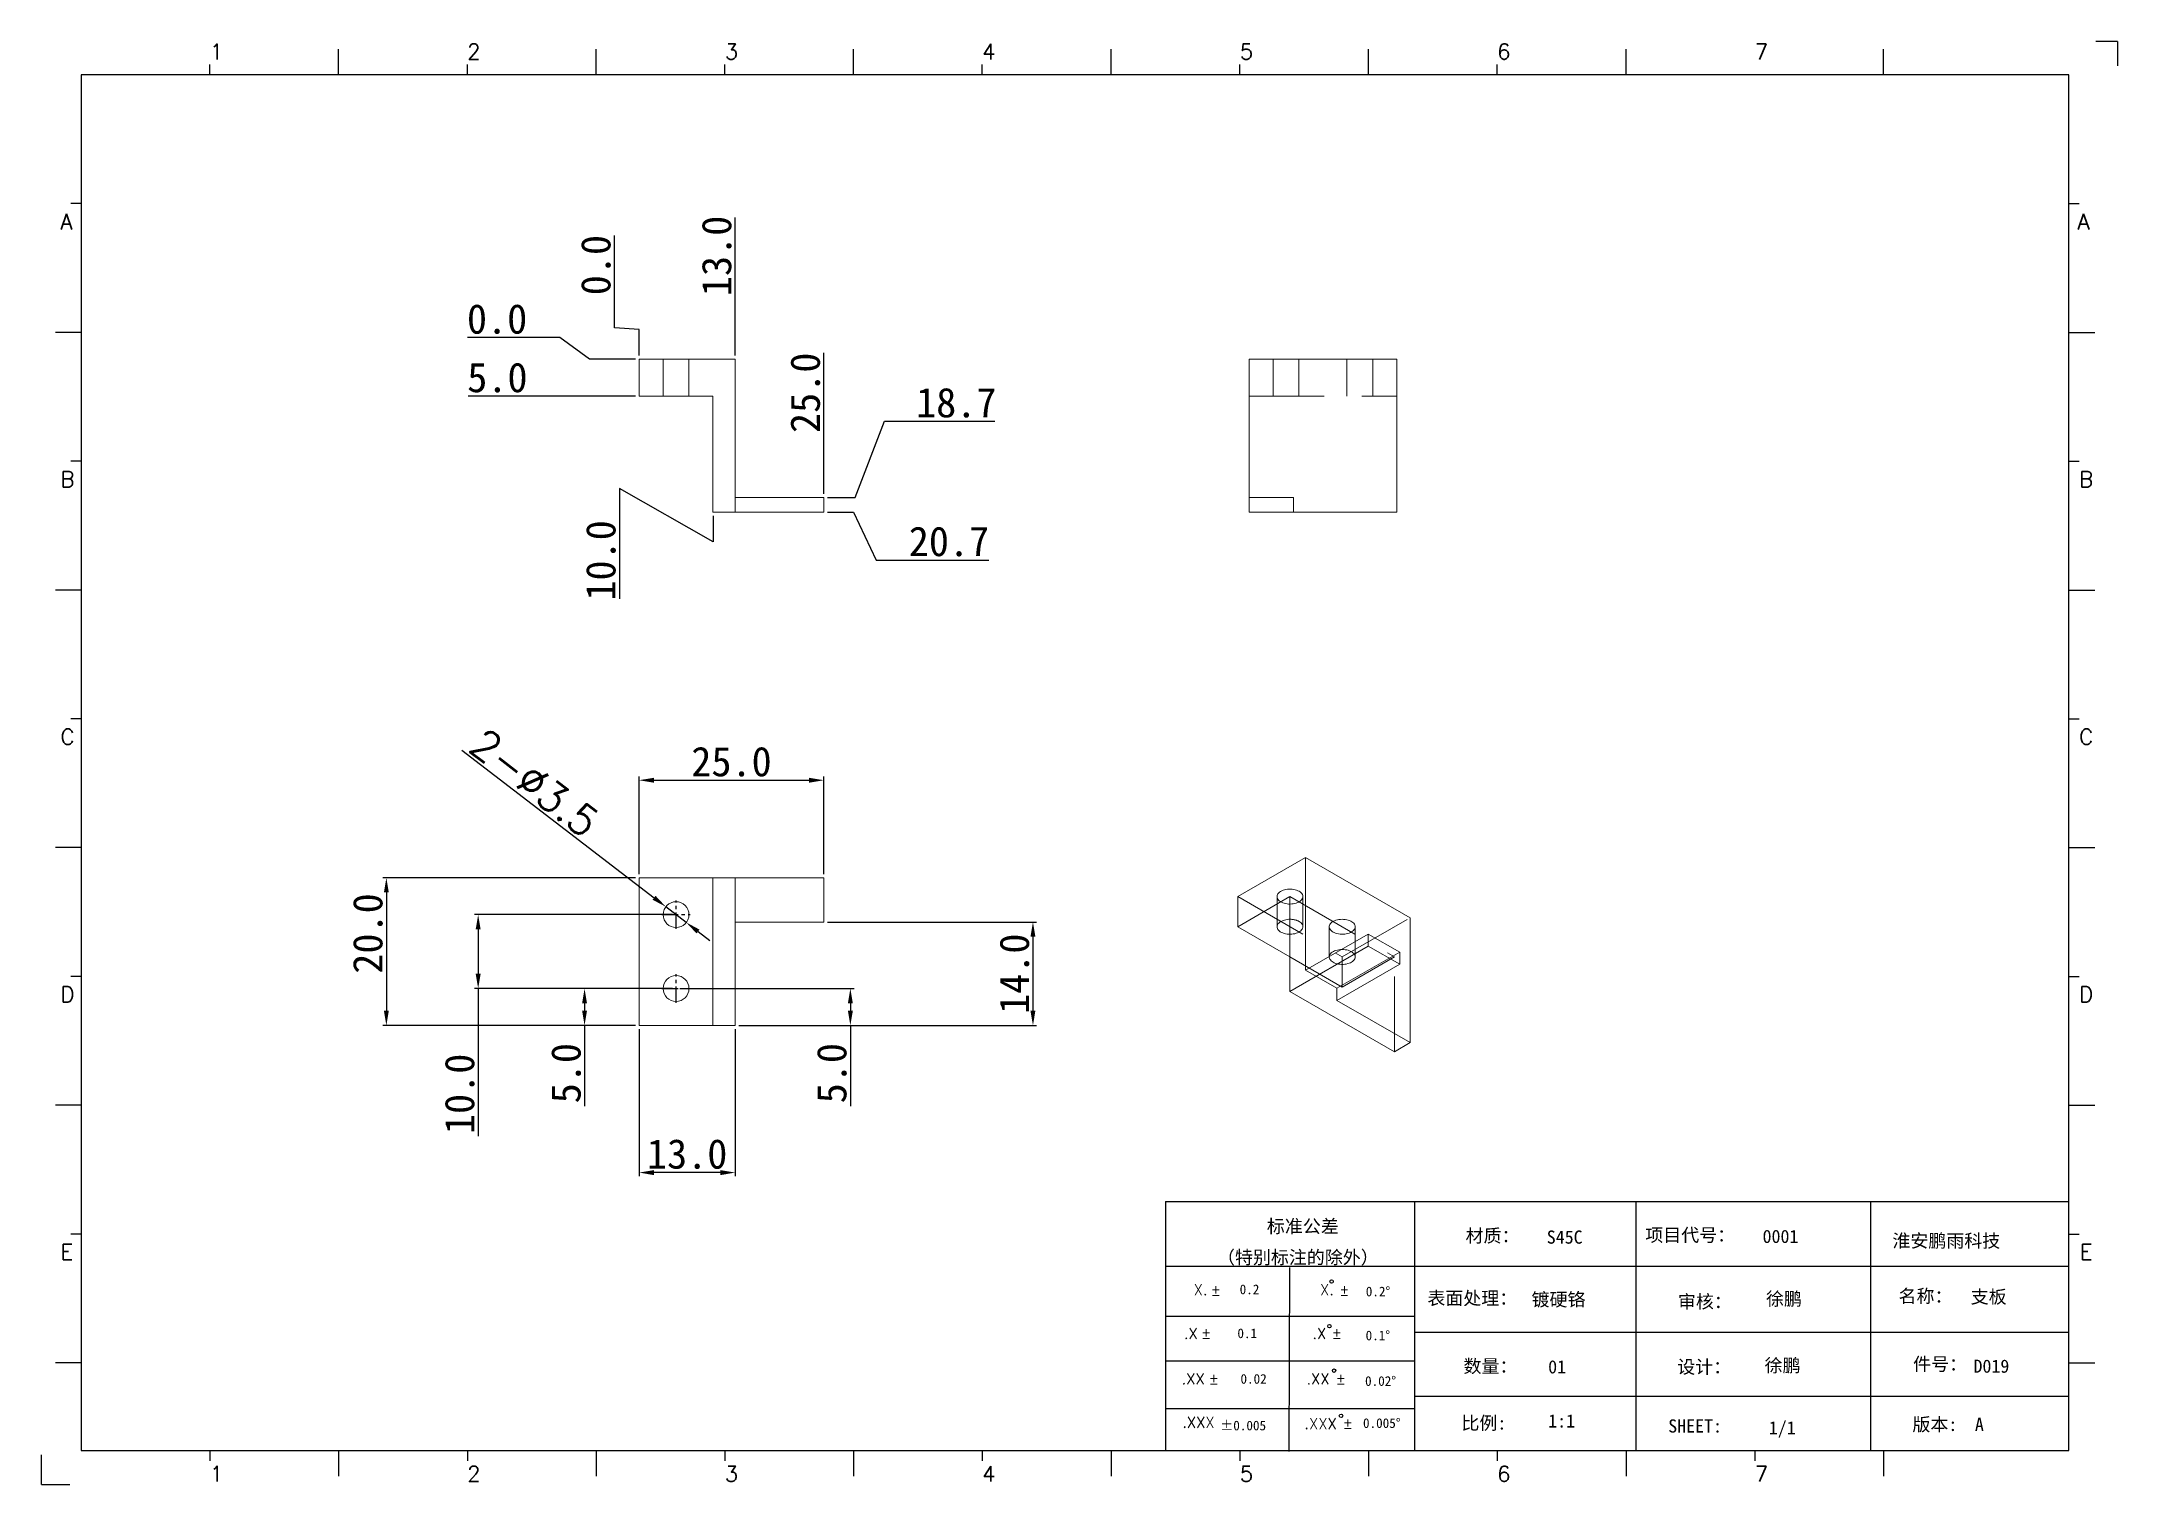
# Model space of a CAD drawing. Extents: x 83 to 30050, y -7164 to 695.
# Drawn here: x 25684.6 to 25965.6, y -3852.7 to -3657.5 of the extents above; entities that cross this region are included whole.
import ezdxf
from ezdxf.enums import TextEntityAlignment as Align

# ---------------------------------------------------------------- set-up
doc = ezdxf.new("R2010")
doc.units = 0
doc.header["$LTSCALE"] = 8
doc.header["$MEASUREMENT"] = 0
doc.header["$PDSIZE"] = 5
doc.linetypes.add('CENTER', pattern=[2, 1.25, -0.25, 0.25, -0.25])
doc.linetypes.add('HIDDEN', pattern=[1.905, 1.27, -0.635])
doc.layers.get('0').update_dxf_attribs({"linetype": 'CONTINUOUS'})
doc.layers.get('Defpoints').update_dxf_attribs({"linetype": 'CONTINUOUS'})
doc.layers.add('41', color=3, linetype='CONTINUOUS')
doc.layers.add('dim', color=82, linetype='CONTINUOUS', lineweight=9)
doc.styles.add('SIMPLEX', font='SIMPLEX')
doc.styles.get("Standard").update_dxf_attribs({"font": '', "height": 4})
doc.styles.get('Standard').set_extended_font_data('SimSun')
doc.dimstyles.new('ISO-25', dxfattribs={"dimtxt": 6, "dimasz": 2.5, "dimexe": 1.25, "dimexo": 0.625, "dimtad": 1, "dimdec": 1, "dimzin": 1, "dimdsep": 46, "dimtxsty": 'Standard', "dimcen": 2.5, "dimadec": 0, "dimazin": 0, "dimtm": 1e-09, "dimtfac": 1, "dimtdec": 1, "dimtmove": 0, "dimatfit": 3, "dimfxl": 1, "dimtolj": 1, "dimtzin": 0, "dimarcsym": 0})

msp = doc.modelspace()

# ---------------------------------------------------------------- blocks, each defined once
blk = doc.blocks.new('A$C0BB32EA6')
at = {"layer": '41'}
for p, q in [((90.21, 427.84), (90.21, 435.66)), ((168.4, 427.84), (168.4, 435.66)), ((168.4, 427.84), (168.4, 435.66)), ((168.4, 427.84), (168.4, 435.66)), ((246.58, 427.84), (246.58, 435.66)), ((246.58, 427.84), (246.58, 435.66)), ((324.77, 427.84), (324.77, 435.66)), ((402.96, 427.84), (402.96, 435.66)), ((481.15, 427.84), (481.15, 435.66)), ((559.34, 427.84), (559.34, 435.66)), ((51.11, 427.84), (51.11, 430.97)), ((129.3, 427.84), (129.3, 430.97)), ((129.3, 427.84), (129.3, 430.97)), ((129.3, 427.84), (129.3, 430.97)), ((207.49, 427.84), (207.49, 430.97)), ((207.49, 427.84), (207.49, 430.97)), ((285.68, 427.84), (285.68, 430.97)), ((363.87, 427.84), (363.87, 430.97)), ((442.06, 427.84), (442.06, 430.97)), ((615.63, 427.84), (12.02, 427.84)), ((12.02, 427.84), (12.02, 10.32)), ((615.63, 10.32), (615.63, 427.84)), ((12.02, 388.75), (8.89, 388.75)), ((615.63, 388.75), (618.76, 388.75)), ((12.02, 349.66), (4.2, 349.66)), ((615.63, 349.66), (623.45, 349.66)), ((12.02, 310.56), (8.89, 310.56)), ((615.63, 310.56), (618.76, 310.56)), ((12.02, 271.47), (4.2, 271.47)), ((615.63, 271.47), (623.45, 271.47)), ((12.02, 232.37), (8.89, 232.37)), ((615.63, 232.37), (618.76, 232.37)), ((12.02, 193.28), (4.2, 193.28)), ((615.63, 193.28), (623.45, 193.28)), ((12.02, 154.18), (8.89, 154.18)), ((615.63, 154.18), (618.76, 154.18)), ((12.02, 115.09), (4.2, 115.09)), ((615.63, 115.09), (623.45, 115.09)), ((341.34, 85.85), (615.63, 85.85)), ((341.34, 85.85), (341.34, 10.32)), ((416.87, 85.85), (416.87, 10.32)), ((484.16, 85.85), (484.16, 10.32)), ((555.4, 85.7), (555.4, 10.17)), ((12.02, 76), (8.89, 76)), ((615.63, 76), (618.76, 76)), ((615.63, 66.14), (341.34, 66.14)), ((378.86, 10.02), (379.1, 65.84)), ((341.34, 51.12), (416.87, 51.12)), ((615.63, 46.17), (416.87, 46.17)), ((12.02, 36.9), (4.2, 36.9)), ((341.34, 37.5), (401.12, 37.5)), ((341.34, 37.5), (416.87, 37.5)), ((615.63, 36.9), (623.45, 36.9)), ((615.63, 26.74), (416.87, 26.74)), ((341.34, 23.05), (401.87, 23.05)), ((341.34, 23.05), (401.87, 23.05)), ((341.34, 23.05), (401.87, 23.05)), ((341.34, 23.05), (401.87, 23.05)), ((341.34, 23.05), (401.87, 23.05)), ((341.34, 23.05), (416.87, 23.05)), ((12.02, 10.32), (615.63, 10.32)), ((51.11, 10.32), (51.11, 7.19)), ((90.21, 10.32), (90.21, 2.5)), ((129.3, 10.32), (129.3, 7.19)), ((168.4, 10.32), (168.4, 2.5)), ((207.49, 10.32), (207.49, 7.19)), ((246.58, 10.32), (246.58, 2.5)), ((285.68, 10.32), (285.68, 7.19)), ((324.77, 10.32), (324.77, 2.5)), ((326.34, 10.32), (401.87, 10.32)), ((363.87, 10.32), (363.87, 7.19)), ((402.96, 10.32), (402.96, 2.5)), ((442.06, 10.32), (442.06, 7.19)), ((481.15, 10.32), (481.15, 2.5)), ((520.24, 10.32), (520.24, 7.19)), ((559.34, 10.32), (559.34, 2.5))]:
    blk.add_line(p, q, dxfattribs=at)
at = {"layer": '41', "linetype": 'Continuous'}
for p, q in [((630.37, 437.94), (623.79, 437.94)), ((630.37, 437.94), (630.37, 430.59)), ((0, 0), (0, 8.98)), ((0, 0), (8.64, 0))]:
    blk.add_line(p, q, dxfattribs=at)
at = {"layer": '41'}
for centre in [(391.73, 61.61), (391.07, 48.04), (392.49, 34.54), (394.6, 20.83)]:
    blk.add_circle(centre, 0.516, dxfattribs=at)
at = {"layer": '41', "style": 'SIMPLEX'}
for s, height, p in [('1', 4.69, (51.11, 432.54)), ('2', 4.69, (129.3, 432.54)), ('3', 4.69, (207.49, 432.54)), ('4', 4.69, (285.68, 432.54)), ('5', 4.69, (363.87, 432.54)), ('6', 4.69, (442.06, 432.54)), ('7', 4.69, (520.24, 432.54)), ('A', 4.75, (5.76, 380.93)), ('A', 4.75, (618.27, 380.93)), ('B', 4.75, (5.76, 302.74)), ('B', 4.75, (618.72, 302.74)), ('C', 4.75, (5.76, 224.55)), ('C', 4.75, (618.72, 224.55)), ('D', 4.75, (5.76, 146.37)), ('D', 4.75, (618.72, 146.37)), ('E', 4.75, (5.76, 68.18)), ('E', 4.75, (618.95, 68.18)), ('X.', 3.284, (349.84, 57.49)), ('%%p', 3.284, (355.04, 57.36)), ('X.', 3.284, (388.21, 57.49)), ('%%p', 3.284, (394.07, 57.36)), ('.X', 3.284, (346.89, 44.16)), ('%%p', 3.284, (352.09, 44.33)), ('.X', 3.284, (385.9, 44.16)), ('%%p', 3.284, (391.76, 44.33)), ('.XX', 3.284, (346.2, 30.42)), ('%%p', 3.284, (354.44, 30.46)), ('.XX', 3.284, (384.11, 30.42)), ('%%p', 3.284, (393.01, 30.46)), ('.XXX', 3.284, (383.48, 16.83)), ('%%p', 3.284, (395.11, 16.95)), ('1', 4.69, (51.11, 0.87)), ('2', 4.69, (129.3, 0.87)), ('3', 4.69, (207.49, 0.87)), ('4', 4.69, (285.68, 0.87)), ('5', 4.69, (363.87, 0.87)), ('6', 4.69, (442.06, 0.87)), ('7', 4.69, (520.24, 0.87))]:
    blk.add_text(s, height=height, dxfattribs=at).set_placement(p)
at = {"layer": '41', "linetype": 'Continuous'}
for s, p in [('标准公差', (372.08, 76.36)), ('材质：', (432.42, 73.5)), ('项目代号：', (486.99, 73.71)), ('淮安鹏雨科技', (562.04, 71.96)), ('（特别标注的除外）', (356.94, 66.94)), ('表面处理：', (420.83, 54.55)), ('审核：', (496.9, 53.5)), ('名称：', (563.9, 55.18)), ('数量：', (431.79, 33.91)), ('设计：', (496.69, 33.7)), ('件号：', (568.32, 34.55)), ('比例:', (431.16, 16.65)), ('SHEET:', (493.95, 15.75)), ('1/1', (524.5, 15.18)), ('版本:', (568.11, 16.23))]:
    blk.add_text(s, height=4, dxfattribs=at).set_placement(p)
at = {"layer": '41'}
for s, p in [('0.2', (363.82, 57.75)), ('0.2%%D', (402.12, 57.11)), ('0.1', (363.14, 44.41)), ('0.1%%D', (402.07, 43.76)), ('0.02', (364.07, 30.58)), ('0.02%%D', (401.9, 29.93)), ('0.005%%D', (401.27, 17.16))]:
    blk.add_text(s, height=2.929, dxfattribs=at).set_placement(p)
at = {"layer": '41', "style": 'SIMPLEX'}
blk.add_text('.XXX', height=3.284, dxfattribs=at).set_placement((351.31, 18.87), align=Align.MIDDLE_CENTER)
at = {"layer": '41'}
blk.add_text('%%P0.005', height=2.929, dxfattribs=at).set_placement((364.87, 17.89), align=Align.MIDDLE_CENTER)
at = {"layer": '41', "linetype": 'Continuous'}
for tag, p in [('材质', (457.07, 73.08)), ('代号', (522.6, 73.29)), ('表面处理', (452.44, 54.13)), ('审核', (523.65, 54.34)), ('名称', (585.81, 54.97)), ('数量', (457.5, 33.7)), ('设计', (523.23, 34.13)), ('件号', (586.65, 33.91)), ('比例', (457.5, 17.28)), ('版本', (587.08, 16.23))]:
    blk.add_attdef(tag, p, '', height=4, dxfattribs=at)
blk = doc.blocks.new('*D1155')
at = {"layer": 'Defpoints', "color": 0}
for p in [(25762.17, -3692.23), (25765.52, -3700.48), (25765.52, -3700.48)]:
    blk.add_point(p, dxfattribs=at)
at = {"layer": 'dim', "color": 0, "lineweight": -2}
for p, q in [((25762.17, -3696.23), (25762.17, -3683.76)), ((25765.52, -3696.48), (25762.17, -3696.23)), ((25765.52, -3699.98), (25765.52, -3696.48))]:
    blk.add_line(p, q, dxfattribs=at)
at = {"layer": 'dim', "color": 0, "insert": (25759.67, -3687.75), "char_height": 4, "attachment_point": 5, "rotation": 90}
blk.add_mtext('\\A1;0.0', dxfattribs=at)
blk = doc.blocks.new('*D1156')
at = {"layer": 'Defpoints', "color": 0}
for p in [(25778.52, -3692.23), (25765.52, -3700.48), (25778.52, -3700.48)]:
    blk.add_point(p, dxfattribs=at)
at = {"layer": 'dim', "color": 0, "lineweight": -2}
blk.add_line((25778.52, -3699.98), (25778.52, -3681.29), dxfattribs=at)
at = {"layer": 'dim', "color": 0, "insert": (25776.02, -3686.51), "char_height": 4, "attachment_point": 5, "rotation": 90}
blk.add_mtext('\\A1;13.0', dxfattribs=at)
blk = doc.blocks.new('*D1157')
at = {"layer": 'Defpoints', "color": 0}
for p in [(25765.52, -3700.48), (25790.52, -3710.93), (25790.52, -3719.18)]:
    blk.add_point(p, dxfattribs=at)
at = {"layer": 'dim', "color": 0, "lineweight": -2}
blk.add_line((25790.52, -3718.68), (25790.52, -3699.63), dxfattribs=at)
at = {"layer": 'dim', "color": 0, "insert": (25788.02, -3705.03), "char_height": 4, "attachment_point": 5, "rotation": 90}
blk.add_mtext('\\A1;25.0', dxfattribs=at)
blk = doc.blocks.new('*D1158')
at = {"layer": 'Defpoints', "color": 0}
for p in [(25765.52, -3700.48), (25762.85, -3721.99), (25775.52, -3721.18)]:
    blk.add_point(p, dxfattribs=at)
at = {"layer": 'dim', "color": 0, "lineweight": -2}
for p, q in [((25775.52, -3725.18), (25762.85, -3717.99)), ((25762.85, -3717.99), (25762.85, -3732.93)), ((25775.52, -3721.68), (25775.52, -3725.18))]:
    blk.add_line(p, q, dxfattribs=at)
at = {"layer": 'dim', "color": 0, "insert": (25760.35, -3727.71), "char_height": 4, "attachment_point": 5, "rotation": 90}
blk.add_mtext('\\A1;10.0', dxfattribs=at)
blk = doc.blocks.new('*D1159')
at = {"layer": 'Defpoints', "color": 0}
for p in [(25750.78, -3697.56), (25765.52, -3700.48), (25765.52, -3700.48)]:
    blk.add_point(p, dxfattribs=at)
at = {"layer": 'dim', "color": 0, "lineweight": -2}
for p, q in [((25754.78, -3697.56), (25742.3, -3697.56)), ((25758.78, -3700.48), (25754.78, -3697.56)), ((25765.02, -3700.48), (25758.78, -3700.48))]:
    blk.add_line(p, q, dxfattribs=at)
at = {"layer": 'dim', "color": 0, "insert": (25746.29, -3695.06), "char_height": 4, "attachment_point": 5}
blk.add_mtext('\\A1;0.0', dxfattribs=at)
blk = doc.blocks.new('*D1160')
at = {"layer": 'Defpoints', "color": 0}
for p in [(25765.52, -3700.48), (25750.78, -3705.48), (25765.52, -3705.48)]:
    blk.add_point(p, dxfattribs=at)
at = {"layer": 'dim', "color": 0, "lineweight": -2}
blk.add_line((25765.02, -3705.48), (25742.37, -3705.48), dxfattribs=at)
at = {"layer": 'dim', "color": 0, "insert": (25746.33, -3702.98), "char_height": 4, "attachment_point": 5}
blk.add_mtext('\\A1;5.0', dxfattribs=at)
blk = doc.blocks.new('*D1161')
at = {"layer": 'Defpoints', "color": 0}
for p in [(25765.52, -3700.48), (25802.75, -3708.88), (25790.52, -3719.18)]:
    blk.add_point(p, dxfattribs=at)
at = {"layer": 'dim', "color": 0, "lineweight": -2}
for p, q in [((25794.75, -3719.18), (25798.75, -3708.88)), ((25798.75, -3708.88), (25813.65, -3708.88)), ((25791.02, -3719.18), (25794.75, -3719.18))]:
    blk.add_line(p, q, dxfattribs=at)
at = {"layer": 'dim', "color": 0, "insert": (25808.45, -3706.38), "char_height": 4, "attachment_point": 5}
blk.add_mtext('\\A1;18.7', dxfattribs=at)
blk = doc.blocks.new('*D1162')
at = {"layer": 'Defpoints', "color": 0}
for p in [(25765.52, -3700.48), (25790.52, -3721.18), (25801.59, -3727.66)]:
    blk.add_point(p, dxfattribs=at)
at = {"layer": 'dim', "color": 0, "lineweight": -2}
for p, q in [((25791.02, -3721.18), (25794.52, -3721.18)), ((25794.52, -3721.18), (25797.59, -3727.66)), ((25797.59, -3727.66), (25812.84, -3727.66))]:
    blk.add_line(p, q, dxfattribs=at)
at = {"layer": 'dim', "color": 0, "insert": (25807.46, -3725.16), "char_height": 4, "attachment_point": 5}
blk.add_mtext('\\A1;20.7', dxfattribs=at)
blk = doc.blocks.new('*D1163')
at = {"layer": 'Defpoints', "color": 0}
for p in [(25790.52, -3757.45), (25765.52, -3770.64), (25790.52, -3770.64)]:
    blk.add_point(p, dxfattribs=at)
at = {"layer": 'dim', "color": 0, "lineweight": -2}
for p, q in [((25765.52, -3770.14), (25765.52, -3756.95)), ((25790.52, -3770.14), (25790.52, -3756.95)), ((25767.52, -3757.45), (25788.52, -3757.45))]:
    blk.add_line(p, q, dxfattribs=at)
at = {"layer": 'dim', "color": 0}
for points in [[(25767.52, -3757.12), (25767.52, -3757.79), (25765.52, -3757.45)], [(25788.52, -3757.12), (25788.52, -3757.79), (25790.52, -3757.45)]]:
    blk.add_solid(points, dxfattribs=at)
at = {"layer": 'dim', "color": 0, "insert": (25778.02, -3754.95), "char_height": 4, "attachment_point": 5}
blk.add_mtext('\\A1;25.0', dxfattribs=at)
blk = doc.blocks.new('*D1164')
at = {"layer": 'Defpoints', "color": 0}
for p in [(25765.52, -3770.64), (25731.3, -3790.64), (25765.52, -3790.64)]:
    blk.add_point(p, dxfattribs=at)
at = {"layer": 'dim', "color": 0, "lineweight": -2}
for p, q in [((25765.02, -3770.64), (25730.8, -3770.64)), ((25731.3, -3772.64), (25731.3, -3788.64)), ((25765.02, -3790.64), (25730.8, -3790.64))]:
    blk.add_line(p, q, dxfattribs=at)
at = {"layer": 'dim', "color": 0}
for points in [[(25730.97, -3772.64), (25731.63, -3772.64), (25731.3, -3770.64)], [(25730.97, -3788.64), (25731.63, -3788.64), (25731.3, -3790.64)]]:
    blk.add_solid(points, dxfattribs=at)
at = {"layer": 'dim', "color": 0, "insert": (25728.8, -3778.19), "char_height": 4, "attachment_point": 5, "rotation": 90}
blk.add_mtext('\\A1;20.0', dxfattribs=at)
blk = doc.blocks.new('*D1165')
at = {"layer": 'Defpoints', "color": 0}
for p in [(25765.52, -3790.64), (25778.52, -3790.64), (25765.52, -3810.54)]:
    blk.add_point(p, dxfattribs=at)
at = {"layer": 'dim', "color": 0, "lineweight": -2}
for p, q in [((25765.52, -3791.14), (25765.52, -3811.04)), ((25778.52, -3791.14), (25778.52, -3811.04)), ((25776.52, -3810.54), (25767.52, -3810.54))]:
    blk.add_line(p, q, dxfattribs=at)
at = {"layer": 'dim', "color": 0}
for points in [[(25767.52, -3810.21), (25767.52, -3810.88), (25765.52, -3810.54)], [(25776.52, -3810.21), (25776.52, -3810.88), (25778.52, -3810.54)]]:
    blk.add_solid(points, dxfattribs=at)
at = {"layer": 'dim', "color": 0, "insert": (25772.02, -3808.04), "char_height": 4, "attachment_point": 5}
blk.add_mtext('\\A1;13.0', dxfattribs=at)
blk = doc.blocks.new('*D1166')
at = {"layer": 'Defpoints', "color": 0}
for p in [(25770.52, -3785.64), (25778.52, -3790.64), (25794.11, -3790.64)]:
    blk.add_point(p, dxfattribs=at)
at = {"layer": 'dim', "color": 0, "lineweight": -2}
for p, q in [((25771.02, -3785.64), (25794.61, -3785.64)), ((25794.11, -3787.64), (25794.11, -3788.64)), ((25779.02, -3790.64), (25794.61, -3790.64)), ((25794.11, -3790.64), (25794.11, -3801.55))]:
    blk.add_line(p, q, dxfattribs=at)
at = {"layer": 'dim', "color": 0}
for points in [[(25793.78, -3787.64), (25794.45, -3787.64), (25794.11, -3785.64)], [(25793.78, -3788.64), (25794.45, -3788.64), (25794.11, -3790.64)]]:
    blk.add_solid(points, dxfattribs=at)
at = {"layer": 'dim', "color": 0, "insert": (25791.61, -3797.09), "char_height": 4, "attachment_point": 5, "rotation": 90}
blk.add_mtext('\\A1;5.0', dxfattribs=at)
blk = doc.blocks.new('*D1167')
at = {"layer": 'Defpoints', "color": 0}
for p in [(25770.52, -3775.64), (25743.73, -3785.64), (25770.52, -3785.64)]:
    blk.add_point(p, dxfattribs=at)
at = {"layer": 'dim', "color": 0, "lineweight": -2}
for p, q in [((25770.02, -3775.64), (25743.23, -3775.64)), ((25743.73, -3777.64), (25743.73, -3783.64)), ((25770.02, -3785.64), (25743.23, -3785.64)), ((25743.73, -3785.64), (25743.73, -3805.61))]:
    blk.add_line(p, q, dxfattribs=at)
at = {"layer": 'dim', "color": 0}
for points in [[(25743.39, -3777.64), (25744.06, -3777.64), (25743.73, -3775.64)], [(25743.39, -3783.64), (25744.06, -3783.64), (25743.73, -3785.64)]]:
    blk.add_solid(points, dxfattribs=at)
at = {"layer": 'dim', "color": 0, "insert": (25741.23, -3799.89), "char_height": 4, "attachment_point": 5, "rotation": 90}
blk.add_mtext('\\A1;10.0', dxfattribs=at)
blk = doc.blocks.new('*D1168')
at = {"layer": 'Defpoints', "color": 0}
for p in [(25770.52, -3785.64), (25758.13, -3790.64), (25765.52, -3790.64)]:
    blk.add_point(p, dxfattribs=at)
at = {"layer": 'dim', "color": 0, "lineweight": -2}
for p, q in [((25770.02, -3785.64), (25757.63, -3785.64)), ((25758.13, -3787.64), (25758.13, -3788.64)), ((25765.02, -3790.64), (25757.63, -3790.64)), ((25758.13, -3790.64), (25758.13, -3801.55))]:
    blk.add_line(p, q, dxfattribs=at)
at = {"layer": 'dim', "color": 0}
for points in [[(25757.8, -3787.64), (25758.46, -3787.64), (25758.13, -3785.64)], [(25757.8, -3788.64), (25758.46, -3788.64), (25758.13, -3790.64)]]:
    blk.add_solid(points, dxfattribs=at)
at = {"layer": 'dim', "color": 0, "insert": (25755.63, -3797.09), "char_height": 4, "attachment_point": 5, "rotation": 90}
blk.add_mtext('\\A1;5.0', dxfattribs=at)
blk = doc.blocks.new('*D1169')
at = {"layer": 'Defpoints', "color": 0}
for p in [(25790.52, -3776.64), (25778.52, -3790.64), (25818.83, -3790.64)]:
    blk.add_point(p, dxfattribs=at)
at = {"layer": 'dim', "color": 0, "lineweight": -2}
for p, q in [((25791.02, -3776.64), (25819.33, -3776.64)), ((25818.83, -3778.64), (25818.83, -3788.64)), ((25779.02, -3790.64), (25819.33, -3790.64))]:
    blk.add_line(p, q, dxfattribs=at)
at = {"layer": 'dim', "color": 0}
for points in [[(25818.49, -3778.64), (25819.16, -3778.64), (25818.83, -3776.64)], [(25818.49, -3788.64), (25819.16, -3788.64), (25818.83, -3790.64)]]:
    blk.add_solid(points, dxfattribs=at)
at = {"layer": 'dim', "color": 0, "insert": (25816.33, -3783.64), "char_height": 4, "attachment_point": 5, "rotation": 90}
blk.add_mtext('\\A1;14.0', dxfattribs=at)
blk = doc.blocks.new('*D1170')
at = {"layer": 'Defpoints', "color": 0}
for p in [(25769.13, -3774.57), (25771.9, -3776.7)]:
    blk.add_point(p, dxfattribs=at)
at = {"layer": 'dim', "color": 0, "lineweight": -2}
for p, q in [((25741.51, -3753.39), (25767.54, -3773.36)), ((25771.9, -3776.7), (25769.13, -3774.57)), ((25773.49, -3777.92), (25775.08, -3779.14))]:
    blk.add_line(p, q, dxfattribs=at)
at = {"layer": 'dim', "color": 0}
for points in [[(25767.74, -3773.09), (25767.34, -3773.62), (25769.13, -3774.57)], [(25773.69, -3777.66), (25773.29, -3778.19), (25771.9, -3776.7)]]:
    blk.add_solid(points, dxfattribs=at)
at = {"layer": 'dim', "color": 0, "insert": (25751.36, -3757.8), "char_height": 4, "attachment_point": 5, "rotation": 322.5146}
blk.add_mtext('\\A1;{\\Ftxt,bigfont|c134;2-∅3.5}', dxfattribs=at)

# ---------------------------------------------------------------- dimensions: what is measured, and where the dimension line sits
at = {"layer": 'dim'}
for feature_location, offset, dtype, origin, picture, middle in [((25778.516, -3700.484), (0, 8.249), 1, (25765.516, -3700.484), '*D1156', (25776.017, -3686.513)), ((25765.516339778, -3700.483770154), (-3.343554034, 8.249046204), 1, (25765.516339778, -3700.483770154), '*D1155', (25759.673035744, -3687.746085062)), ((25765.516339778, -3700.483770154), (-14.734990644, 2.926533268), 0, (25765.516339778, -3700.483770154), '*D1159', (25746.292710246, -3695.057486886)), ((25765.516, -3705.484), (-14.735, 0), 0, (25765.516, -3700.484), '*D1160', (25746.326, -3702.984)), ((25775.516, -3721.184), (-12.67, -0.806), 1, (25765.516, -3700.484), '*D1158', (25760.347, -3727.712)), ((25790.516, -3719.184), (0, 8.249), 1, (25765.516, -3700.484), '*D1157', (25788.017, -3705.035)), ((25790.516, -3719.184), (12.232, 10.308), 0, (25765.516, -3700.484), '*D1161', (25808.448, -3706.376)), ((25790.516, -3721.184), (11.07, -6.477), 0, (25765.516, -3700.484), '*D1162', (25807.463, -3725.161))]:
    dim = msp.add_ordinate_dim(feature_location=feature_location, offset=offset, dtype=dtype, origin=origin, dimstyle='ISO-25', override={"dimtxt": 2.5, "dimasz": 2, "dimexe": 0.49975, "dimexo": 0.49975, "dimgap": 0.49975}, dxfattribs=at)
    dim.commit()
    dim.dimension.update_dxf_attribs({"geometry": picture, "text_midpoint": middle})
dim = msp.add_diameter_dim_2p(p1=(25771.905, -3776.704), p2=(25769.128, -3774.574), text='{\\Ftxt,bigfont|c134;2-<>}', dimstyle='ISO-25', override={"dimtxt": 2.5, "dimasz": 2, "dimexe": 0.49975, "dimexo": 0.49975, "dimgap": 0.49975}, dxfattribs=at)
dim.commit()
dim.dimension.update_dxf_attribs({"geometry": '*D1170', "text_midpoint": (25749.838, -3759.781), "dimtype": 163})
for base, p1, p2, picture, middle in [((25790.516, -3757.454), (25765.516, -3770.639), (25790.516, -3770.639), '*D1163', (25778.016, -3754.954)), ((25765.516, -3810.544), (25778.516, -3790.639), (25765.516, -3790.639), '*D1165', (25772.016, -3808.044))]:
    dim = msp.add_linear_dim(base=base, p1=p1, p2=p2, dimstyle='ISO-25', override={"dimtxt": 2.5, "dimasz": 2, "dimexe": 0.49975, "dimexo": 0.49975, "dimgap": 0.49975}, dxfattribs=at)
    dim.commit()
    dim.dimension.update_dxf_attribs({"geometry": picture, "text_midpoint": middle})
for base, p1, p2, picture, middle in [((25731.3, -3790.639), (25765.516, -3770.639), (25765.516, -3790.639), '*D1164', (25731.3, -3778.189)), ((25743.727, -3785.639), (25770.516, -3775.639), (25770.516, -3785.639), '*D1167', (25743.727, -3799.89))]:
    dim = msp.add_linear_dim(base=base, p1=p1, p2=p2, angle=90, dimstyle='ISO-25', override={"dimtxt": 2.5, "dimasz": 2, "dimexe": 0.49975, "dimexo": 0.49975, "dimgap": 0.49975}, dxfattribs=at)
    dim.commit()
    dim.dimension.update_dxf_attribs({"geometry": picture, "text_midpoint": middle, "dimtype": 160})
for base, p1, p2, picture, middle in [((25818.828, -3790.639), (25790.516, -3776.639), (25778.516, -3790.639), '*D1169', (25816.328, -3783.639)), ((25758.13, -3790.639), (25770.516, -3785.639), (25765.516, -3790.639), '*D1168', (25755.63, -3797.095)), ((25794.113, -3790.639), (25770.516, -3785.639), (25778.516, -3790.639), '*D1166', (25791.613, -3797.095))]:
    dim = msp.add_linear_dim(base=base, p1=p1, p2=p2, angle=90, dimstyle='ISO-25', override={"dimtxt": 2.5, "dimasz": 2, "dimexe": 0.49975, "dimexo": 0.49975, "dimgap": 0.49975}, dxfattribs=at)
    dim.commit()
    dim.dimension.update_dxf_attribs({"geometry": picture, "text_midpoint": middle})

# ---------------------------------------------------------------- linework, layer by layer
at = {"color": 7, "linetype": 'Continuous', "lineweight": 15}
for p, q in [((25778.516, -3700.484), (25765.516, -3700.484)), ((25765.516, -3705.484), (25765.516, -3700.484)), ((25778.516, -3719.184), (25778.516, -3700.484)), ((25868.089, -3700.484), (25848.089, -3700.484)), ((25848.089, -3719.184), (25848.089, -3700.484)), ((25868.089, -3721.184), (25868.089, -3700.484)), ((25775.516, -3705.484), (25765.516, -3705.484)), ((25775.516, -3721.184), (25775.516, -3705.484)), ((25790.516, -3719.184), (25778.516, -3719.184)), ((25790.516, -3721.184), (25790.516, -3719.184)), ((25848.089, -3721.184), (25848.089, -3719.184)), ((25848.089, -3719.184), (25854.089, -3719.184)), ((25854.089, -3719.184), (25854.089, -3721.184)), ((25790.516, -3721.184), (25775.516, -3721.184)), ((25854.089, -3721.184), (25848.089, -3721.184)), ((25854.089, -3721.184), (25868.089, -3721.184)), ((25855.744, -3767.89), (25846.552, -3773.196)), ((25855.744, -3783.159), (25855.744, -3767.89)), ((25869.886, -3776.054), (25855.744, -3767.89)), ((25765.516, -3770.639), (25765.516, -3790.639)), ((25775.516, -3770.639), (25765.516, -3770.639)), ((25790.516, -3770.639), (25775.516, -3770.639)), ((25775.516, -3770.639), (25775.516, -3790.639)), ((25790.516, -3776.639), (25790.516, -3770.639)), ((25846.552, -3777.279), (25846.552, -3773.196)), ((25853.623, -3773.197), (25846.552, -3777.279)), ((25853.623, -3786.017), (25853.623, -3773.197)), ((25790.516, -3776.639), (25778.516, -3776.639)), ((25778.516, -3776.639), (25778.516, -3790.639)), ((25869.886, -3792.956), (25869.886, -3776.054)), ((25846.552, -3777.279), (25853.623, -3781.361)), ((25864.229, -3778.261), (25855.744, -3783.159)), ((25864.229, -3779.894), (25864.229, -3778.261)), ((25864.229, -3778.261), (25868.472, -3780.71)), ((25864.229, -3779.894), (25853.623, -3786.017)), ((25868.472, -3782.343), (25859.987, -3787.241)), ((25868.472, -3782.343), (25864.229, -3779.894)), ((25868.472, -3780.71), (25868.472, -3782.343)), ((25853.623, -3786.017), (25867.765, -3794.181)), ((25859.987, -3787.241), (25869.886, -3792.956)), ((25765.516, -3790.639), (25775.516, -3790.639)), ((25775.516, -3790.639), (25778.516, -3790.639)), ((25867.765, -3794.181), (25869.886, -3792.956))]:
    msp.add_line(p, q, dxfattribs=at)
at = {"color": 7, "linetype": 'HIDDEN', "lineweight": 0}
for p, q in [((25768.766, -3700.484), (25768.766, -3705.484)), ((25772.266, -3705.484), (25772.266, -3700.484)), ((25851.339, -3700.484), (25851.339, -3705.484)), ((25854.839, -3705.484), (25854.839, -3700.484)), ((25861.339, -3700.484), (25861.339, -3705.484)), ((25864.839, -3705.484), (25864.839, -3700.484)), ((25848.089, -3705.484), (25868.089, -3705.484)), ((25778.516, -3719.184), (25778.516, -3721.184)), ((25778.516, -3770.639), (25778.516, -3776.639)), ((25846.552, -3773.196), (25860.694, -3781.36)), ((25851.873, -3773.196), (25851.873, -3777.279)), ((25853.623, -3773.197), (25867.765, -3781.361)), ((25855.373, -3777.279), (25855.373, -3773.196)), ((25860.694, -3781.36), (25869.886, -3776.054)), ((25858.944, -3777.278), (25858.944, -3781.361)), ((25862.444, -3781.361), (25862.444, -3777.278)), ((25853.623, -3781.361), (25860.694, -3785.443)), ((25859.987, -3785.608), (25868.472, -3780.71)), ((25860.694, -3785.443), (25860.694, -3781.36)), ((25860.694, -3785.443), (25867.765, -3781.361)), ((25867.765, -3794.181), (25867.765, -3781.361)), ((25855.744, -3783.159), (25859.987, -3785.608)), ((25859.987, -3785.608), (25859.987, -3787.241))]:
    msp.add_line(p, q, dxfattribs=at)
at = {"color": 1, "linetype": 'CENTER', "ltscale": 0.22225}
for p, q in [((25770.516, -3777.564), (25770.516, -3773.714)), ((25768.591, -3775.639), (25772.441, -3775.639)), ((25770.516, -3787.564), (25770.516, -3783.714)), ((25768.591, -3785.639), (25772.441, -3785.639))]:
    msp.add_line(p, q, dxfattribs=at)
at = {"color": 7, "linetype": 'HIDDEN', "lineweight": 0, "flags": 128}
for points in [[(25854.86, -3772.482), (25854.699, -3772.4), (25854.521, -3772.329), (25854.329, -3772.272), (25854.127, -3772.229), (25853.918, -3772.201), (25853.703, -3772.187), (25853.488, -3772.189), (25853.275, -3772.206), (25853.066, -3772.238), (25852.867, -3772.285), (25852.679, -3772.346), (25852.505, -3772.419), (25852.348, -3772.504), (25852.21, -3772.6), (25852.094, -3772.705), (25852.001, -3772.817), (25851.932, -3772.935), (25851.889, -3773.057), (25851.873, -3773.181), (25851.883, -3773.305), (25851.919, -3773.428), (25851.981, -3773.547), (25852.068, -3773.661), (25852.179, -3773.767), (25852.311, -3773.865), (25852.464, -3773.953), (25852.634, -3774.03), (25852.819, -3774.094), (25853.016, -3774.144), (25853.222, -3774.18), (25853.434, -3774.201), (25853.65, -3774.206), (25853.864, -3774.197), (25854.076, -3774.172), (25854.28, -3774.133), (25854.474, -3774.079), (25854.656, -3774.012), (25854.821, -3773.932), (25854.969, -3773.842), (25855.096, -3773.741), (25855.201, -3773.633), (25855.282, -3773.517), (25855.338, -3773.397), (25855.367, -3773.274), (25855.371, -3773.15), (25855.348, -3773.026), (25855.298, -3772.905), (25855.223, -3772.788), (25855.124, -3772.678), (25855.003, -3772.575), (25854.86, -3772.482)], [(25853.623, -3778.289), (25853.65, -3778.289), (25853.864, -3778.28), (25854.076, -3778.255), (25854.28, -3778.215), (25854.474, -3778.162), (25854.656, -3778.095), (25854.821, -3778.015), (25854.969, -3777.924), (25855.096, -3777.824), (25855.201, -3777.715), (25855.282, -3777.6), (25855.338, -3777.48), (25855.367, -3777.357), (25855.371, -3777.232), (25855.348, -3777.109), (25855.298, -3776.988), (25855.223, -3776.871), (25855.124, -3776.761), (25855.003, -3776.658), (25854.86, -3776.565)], [(25859.456, -3777.993), (25859.618, -3778.075), (25859.795, -3778.145), (25859.987, -3778.203), (25860.189, -3778.246), (25860.399, -3778.274), (25860.613, -3778.288), (25860.828, -3778.286), (25861.042, -3778.268), (25861.25, -3778.236), (25861.449, -3778.19), (25861.638, -3778.129), (25861.812, -3778.056), (25861.969, -3777.97), (25862.106, -3777.875), (25862.222, -3777.77), (25862.316, -3777.658), (25862.384, -3777.54), (25862.427, -3777.418), (25862.443, -3777.294), (25862.433, -3777.17), (25862.397, -3777.047), (25862.335, -3776.928), (25862.248, -3776.814), (25862.137, -3776.707), (25862.005, -3776.609), (25861.853, -3776.521), (25861.683, -3776.445), (25861.498, -3776.381), (25861.301, -3776.331), (25861.094, -3776.295), (25860.882, -3776.274), (25860.667, -3776.268), (25860.452, -3776.278), (25860.241, -3776.303), (25860.036, -3776.342), (25859.842, -3776.396), (25859.661, -3776.463), (25859.495, -3776.542), (25859.347, -3776.633), (25859.22, -3776.733), (25859.115, -3776.842), (25859.034, -3776.957), (25858.979, -3777.077), (25858.949, -3777.201), (25858.946, -3777.325), (25858.969, -3777.449), (25859.018, -3777.57), (25859.093, -3777.686), (25859.192, -3777.797), (25859.314, -3777.9), (25859.456, -3777.993)], [(25859.456, -3782.075), (25859.618, -3782.158), (25859.795, -3782.228), (25859.987, -3782.285), (25860.189, -3782.328), (25860.399, -3782.357), (25860.613, -3782.37), (25860.828, -3782.368), (25861.042, -3782.351), (25861.25, -3782.319), (25861.449, -3782.272), (25861.638, -3782.212), (25861.812, -3782.138), (25861.969, -3782.053), (25862.106, -3781.957), (25862.222, -3781.853), (25862.316, -3781.741), (25862.384, -3781.623), (25862.427, -3781.501), (25862.443, -3781.377), (25862.433, -3781.252), (25862.397, -3781.13), (25862.335, -3781.011), (25862.248, -3780.897), (25862.137, -3780.79), (25862.005, -3780.692), (25861.853, -3780.604), (25861.683, -3780.528), (25861.498, -3780.464), (25861.301, -3780.414), (25861.094, -3780.378), (25860.882, -3780.357), (25860.667, -3780.351), (25860.452, -3780.361), (25860.241, -3780.385), (25860.036, -3780.425), (25859.842, -3780.479), (25859.661, -3780.546), (25859.495, -3780.625), (25859.347, -3780.716), (25859.22, -3780.816), (25859.115, -3780.925), (25859.034, -3781.04), (25858.979, -3781.16), (25858.949, -3781.283), (25858.946, -3781.408), (25858.969, -3781.531), (25859.018, -3781.652), (25859.093, -3781.769), (25859.192, -3781.88), (25859.314, -3781.982), (25859.456, -3782.075)]]:
    msp.add_lwpolyline(points, dxfattribs=at)
at = {"color": 7, "linetype": 'Continuous', "lineweight": 15, "flags": 128}
msp.add_lwpolyline([(25853.623, -3776.269), (25853.488, -3776.272), (25853.275, -3776.289), (25853.066, -3776.321), (25852.867, -3776.368), (25852.679, -3776.428), (25852.505, -3776.502), (25852.348, -3776.587), (25852.21, -3776.683), (25852.094, -3776.787), (25852.001, -3776.9), (25851.932, -3777.018), (25851.889, -3777.139), (25851.873, -3777.263), (25851.883, -3777.388), (25851.919, -3777.51), (25851.981, -3777.629), (25852.068, -3777.743), (25852.179, -3777.85), (25852.311, -3777.948), (25852.464, -3778.036), (25852.634, -3778.113), (25852.819, -3778.176), (25853.016, -3778.227), (25853.222, -3778.262), (25853.434, -3778.283), (25853.623, -3778.289)], dxfattribs=at)
at = {"color": 7, "linetype": 'Continuous', "lineweight": 15}
for centre in [(25770.516, -3775.639), (25770.516, -3785.639)]:
    msp.add_circle(centre, 1.75, dxfattribs=at)
at = {"color": 7, "linetype": 'HIDDEN', "lineweight": 0}
msp.add_arc((25853.659, -3778.85), 2.581, 62.28502, 90.81883, dxfattribs=at)

# ---------------------------------------------------------------- block references
at = {"layer": '41', "linetype": 'Continuous', "xscale": 0.4458050224138788, "yscale": 0.4458050224129693, "zscale": 0.4458050224128002}
msp.add_blockref('A$C0BB32EA6', (25684.619, -3852.739), dxfattribs=at).add_auto_attribs({'版本': 'A', '件号': 'D019', '名称': '支板', '设计': '徐鹏', '审核': '徐鹏', '代号': '0001', '比例': '1:1', '数量': '01', '表面处理': '镀硬铬', '材质': 'S45C'})

msp.set_redraw_order([(e.dxf.handle, doc.entitydb.next_handle()) for e in msp.query("TEXT MTEXT ATTDEF DIMENSION ARC_DIMENSION")])  # texts and dimensions are drawn at this point

doc.saveas('drawing.dxf')
